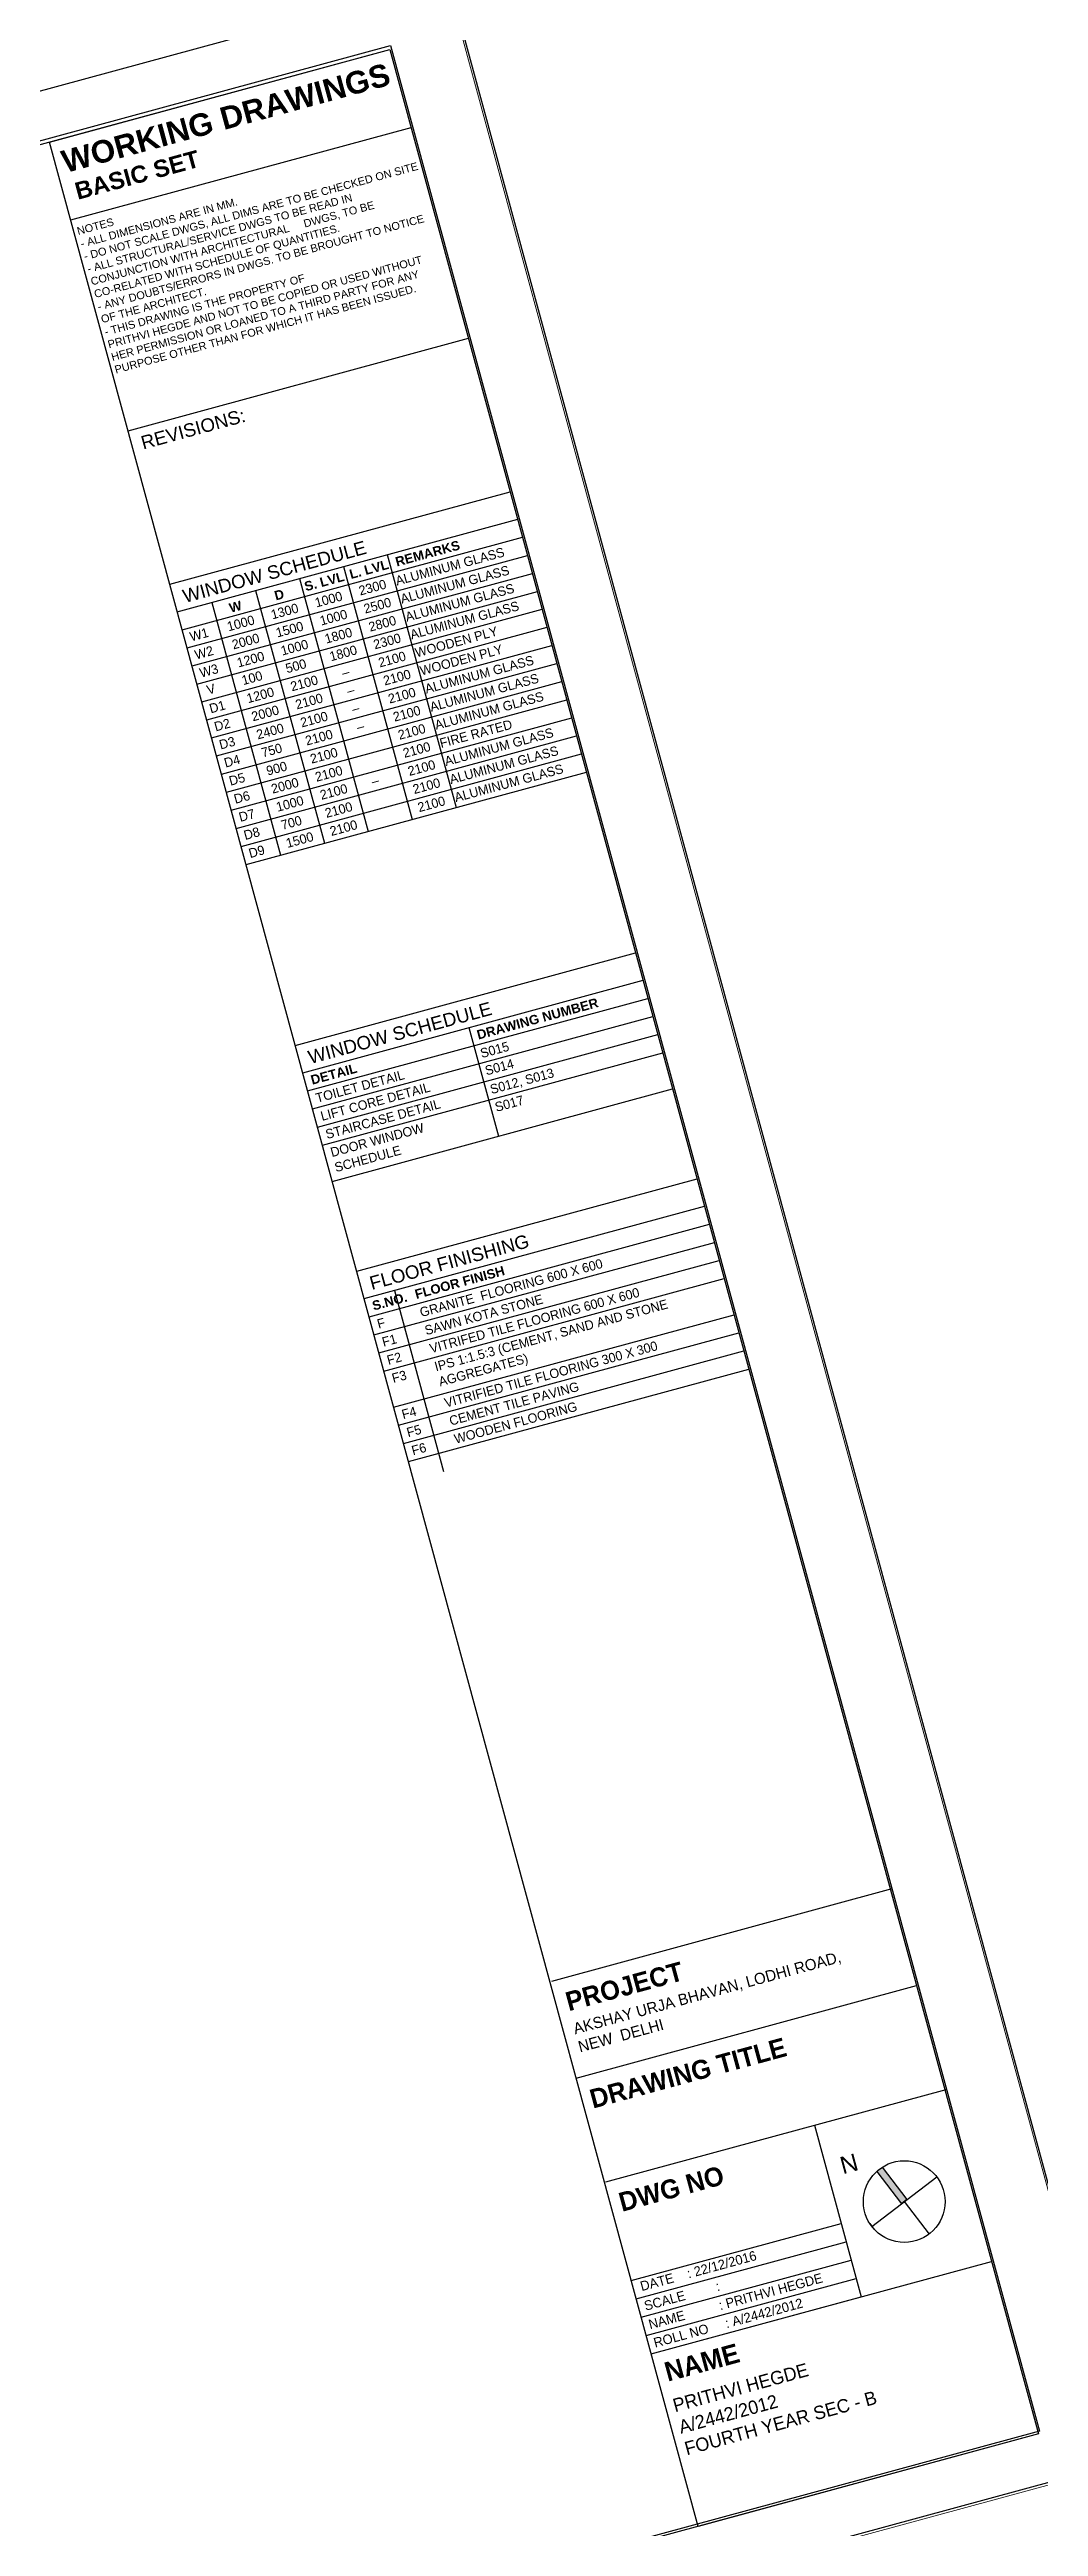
# Model space of a CAD drawing. Header units: millimetres. Extents: x -31731215 to 29997125, y -14487545 to 25622576.
# Drawn here: x 3390942 to 3402355, y -500153 to -471554 of the extents above; entities that cross this region are included whole.
import ezdxf

# ---------------------------------------------------------------- set-up
doc = ezdxf.new("R2010")
doc.units = ezdxf.units.MM
doc.header["$MEASUREMENT"] = 0
for name, color, linetype in [('A-MAGENTA', 6, 'Continuous'), ('TIT INNER', 8, 'Continuous'), ('title', 6, 'Continuous')]:
    doc.layers.add(name, color=color, linetype=linetype)
doc.layers.add('Text', color=11, linetype='Continuous', lineweight=9)
doc.styles.add('GOP', font='arial.ttf')

msp = doc.modelspace()

# ---------------------------------------------------------------- texts
at = {"layer": 'title', "color": 1, "attachment_point": 1, "rotation": 15.2086876}
for s, insert, char_height, width in [('{\\fArial|b1|i0|c0|p34;\\C7;WORKING DRAWINGS}', (3391057.558, -472730.534), 259.52039, 6007.8867), ('{\\fArial|b1|i0|c0|p34;BASIC SET }', (3391215.391, -473098.964), 197.7853, 6007.8867), ('{\\fRaleway ExtraBold|b1|i0|c0|p34;\\C7;PROJECT\\fArial|b1|i0|c0|p34;\\C1;\\P\\fRaleway|b0|i0|c0|p34;\\H0.59046x;AKSHAY URJA BHAVAN, LODHI ROAD, \\PNEW  DELHI}', (3396876.864, -493993.178), 219.76144, 4271.75173), ('{\\fRaleway ExtraBold|b1|i0|c0|p34;\\C7;DRAWING TITLE}', (3397155.795, -495117.321), 219.76144, 4968.14206), ('{\\fArial|b0|i0|c238|p34;N}', (3400045.173, -495894.805), 199.63107, 5172.95144), ('{\\fRaleway ExtraBold|b1|i0|c0|p34;\\C7;DWG NO}', (3397490.592, -496309.306), 219.76144, 3830.43553), ('{\\fRaleway|b0|i0|c238|p34;DATE}    {\\fCentury Gothic|b0|i0|c238|p34;: \\fCentury Gothic|b0|i0|c0|p34;22/12/2016}', (3397747.682, -497329.769), 110.759768, 5172.95144), ('{\\fRaleway|b0|i0|c0|p34;NAME          \\fCentury Gothic|b0|i0|c0|p34;:\\fRaleway|b0|i0|c238|p34; \\fRaleway|b0|i0|c0|p34;PRITHVI HEGDE}', (3397844.177, -497769.738), 110.759768, 5172.95144), ('\\pt1439.9;{\\fRaleway|b0|i0|c0|p34;SCALE         \\fCentury Gothic|b0|i0|c0|p34;:} ', (3397792.715, -497555.991), 110.75977, 5172.95144), ('{\\fRaleway|b0|i0|c0|p34;ROLL NO\\fRaleway|b0|i0|c238|p34; \\fRaleway|b0|i0|c0|p34;    \\fCentury Gothic|b0|i0|c238|p34;:\\fRaleway|b0|i0|c238|p34; \\fCentury Gothic|b0|i0|c0|p34;A/2442/2012}', (3397901.829, -497981.802), 110.759768, 5172.95144), ('{\\fRaleway|b0|i0|c0|p34;\\H0.704x;PRITHVI HEGDE\\P\\fCentury Gothic|b0|i0|c0|p34;A/2442/2012\\fRaleway|b0|i0|c0|p34;\\PFOURTH YEAR SEC - B}', (3398120.344, -498685.508), 219.76144, 3830.43553)]:
    msp.add_mtext(s, dxfattribs=dict(at, insert=insert, char_height=char_height, width=width))
at = {"layer": 'title', "color": 5, "insert": (3391248.858, -473609.539), "char_height": 90.379955, "width": 4012.25314, "attachment_point": 1, "rotation": 15.2086876, "style": 'GOP'}
msp.add_mtext('NOTES\\P- ALL DIMENSIONS ARE IN MM.\\P- DO NOT SCALE DWGS, ALL DIMS ARE TO BE CHECKED ON SITE\\P- ALL STRUCTURAL/SERVICE DWGS TO BE READ IN CONJUNCTION WITH ARCHITECTURAL     DWGS, TO BE CO-RELATED WITH SCHEDULE OF QUANTITIES.\\P- ANY DOUBTS/ERRORS IN DWGS. TO BE BROUGHT TO NOTICE OF THE ARCHITECT.\\P- THIS DRAWING IS THE PROPERTY OF \\PPRITHVI HEGDE AND NOT TO BE COPIED OR USED WITHOUT HER PERMISSION OR LOANED TO A THIRD PARTY FOR ANY PURPOSE OTHER THAN FOR WHICH IT HAS BEEN ISSUED.', dxfattribs=at)
at = {"layer": 'title', "color": 7, "width": 5172.95144, "attachment_point": 1, "rotation": 15.2086876, "style": 'GOP'}
for s, insert, char_height in [('{\\fArial|b0|i0|c0|p34;\\C7;REVISIONS:}', (3391981.757, -476023.384), 154.71206), ('WINDOW SCHEDULE', (3392463.529, -477795.537), 154.71206), ('WINDOW SCHEDULE', (3393910.88, -483119.483), 154.71206), ('FLOOR FINISHING', (3394619.862, -485727.408), 154.71206), ('{\\fRaleway ExtraBold|b1|i0|c0|p34;NAME}', (3398017.852, -498266.491), 223.22359)]:
    msp.add_mtext(s, dxfattribs=dict(at, insert=insert, char_height=char_height))

# ---------------------------------------------------------------- blocks, each defined once
blk = doc.blocks.new('SCEDULES')
at = {"layer": 'title', "color": 5}
for p, q in [((2901146, -1272119, 73), (2901146, -1281037, 73)), ((2902695, -1272119, 73), (2902695, -1281037, 73)), ((2904243, -1272119, 73), (2904243, -1281037, 73)), ((2905791, -1272119, 73), (2905791, -1281037, 73)), ((2907339, -1272119, 73), (2907339, -1281037, 73)), ((2899934, -1272757, 73), (2911934, -1272757, 73)), ((2899934, -1272757, 73), (2911934, -1272757, 73)), ((2899934, -1273395, 73), (2911934, -1273395, 73)), ((2899934, -1274033, 73), (2911934, -1274033, 73)), ((2899934, -1274672, 73), (2911934, -1274672, 73)), ((2899934, -1275293, 73), (2911934, -1275293, 73)), ((2899934, -1275293, 73), (2911934, -1275293, 73)), ((2899934, -1275931, 73), (2911934, -1275931, 73)), ((2899934, -1276569, 73), (2911934, -1276569, 73)), ((2899934, -1277207, 73), (2911934, -1277207, 73)), ((2899934, -1277207, 73), (2911934, -1277207, 73)), ((2899934, -1277846, 73), (2911934, -1277846, 73)), ((2899934, -1278484, 73), (2911934, -1278484, 73)), ((2899934, -1279122, 73), (2911934, -1279122, 73)), ((2899934, -1279760, 73), (2911934, -1279760, 73)), ((2899934, -1280398, 73), (2911934, -1280398, 73)), ((2899934, -1281037, 73), (2911934, -1281037, 73)), ((2905791, -1288382, 73), (2905791, -1292211, 73)), ((2899934, -1289020, 73), (2911934, -1289020, 73)), ((2899934, -1289658, 73), (2911934, -1289658, 73)), ((2899934, -1290296, 73), (2911934, -1290296, 73)), ((2899934, -1290935, 73), (2911934, -1290935, 73)), ((2899934, -1292211, 73), (2911934, -1292211, 73)), ((2901003, -1296348, 73), (2901003, -1302730, 73)), ((2899934, -1296986, 73), (2911934, -1296986, 73)), ((2899934, -1297625, 73), (2911934, -1297625, 73)), ((2899934, -1298263, 73), (2911934, -1298263, 73)), ((2899934, -1298901, 73), (2911934, -1298901, 73)), ((2899934, -1300177, 73), (2911934, -1300177, 73)), ((2899934, -1300816, 73), (2911934, -1300816, 73)), ((2899934, -1301454, 73), (2911934, -1301454, 73)), ((2899934, -1302092, 73), (2911934, -1302092, 73))]:
    blk.add_line(p, q, dxfattribs=at)
at = {"layer": 'Text', "attachment_point": 1}
for s, width, insert, char_height in [('W1', 2581.5, (2900126, -1272903, 131), 319.1), ('1000', 2581.5, (2901440, -1272903, 131), 319.1), ('{\\fArial|b1|i0|c0|p34;W}', 2581.5, (2901677, -1272312, 15), 319.1), ('1300', 2581.5, (2902988, -1272903, 131), 319.1), ('{\\fArial|b1|i0|c0|p34;D}', 2581.5, (2903271, -1272312, 15), 319.1), ('{\\fArial|b1|i0|c0|p34;S. LVL}', 2581.5, (2904337, -1272278, 15), 319.1), ('1000', 2581.5, (2904537, -1272903, 131), 319.1), ('{\\fArial|b1|i0|c0|p34;L. LVL}', 2581.5, (2905926, -1272278, 15), 319.1), ('2300', 2581.5, (2906085, -1272903, 131), 319.1), ('\\pt1914.6;ALUMINUM GLASS ', 8142.71, (2907380, -1272903, 131), 319.1), ('{\\fArial|b1|i0|c0|p34;REMARKS}', 2581.5, (2907545, -1272278, 15), 319.1), ('W2', 2581.5, (2900126, -1273541, 131), 319.1), ('2000', 2581.5, (2901440, -1273541, 131), 319.1), ('1500', 2581.5, (2902988, -1273541, 131), 319.1), ('1000', 2581.5, (2904537, -1273541, 131), 319.1), ('2500', 2581.5, (2906085, -1273541, 131), 319.1), ('\\pt1914.6;ALUMINUM GLASS ', 8142.71, (2907380, -1273541, 131), 319.1), ('W3', 2581.5, (2900126, -1274179, 131), 319.1), ('1200', 2581.5, (2901440, -1274179, 131), 319.1), ('1000', 2581.5, (2902988, -1274179, 131), 319.1), ('1800', 2581.5, (2904537, -1274179, 131), 319.1), ('2800', 2581.5, (2906085, -1274179, 131), 319.1), ('\\pt1914.6;ALUMINUM GLASS ', 8142.71, (2907380, -1274179, 131), 319.1), ('D1', 2581.5, (2900126, -1275439, 131), 319.1), ('V', 2581.5, (2900206, -1274801, 196), 319), ('100', 2581.5, (2901440, -1274801, 131), 319.1), ('1200', 2581.5, (2901440, -1275439, 131), 319.1), ('500', 2581.5, (2902988, -1274801, 131), 319.1), ('2100', 2581.5, (2902988, -1275439, 131), 319.1), ('1800', 2581.5, (2904537, -1274801, 131), 319.1), ('2300', 2581.5, (2906085, -1274801, 131), 319.1), ('2100', 2581.5, (2906085, -1275439, 131), 319.1), ('\\pt1914.6;ALUMINUM GLASS ', 8142.71, (2907380, -1274801, 131), 319.1), ('\\pt1914.6;WOODEN PLY', 8142.71, (2907380, -1275439, 131), 319.1), ('D2', 2581.5, (2900126, -1276077, 131), 319.1), ('2000', 2581.5, (2901440, -1276077, 131), 319.1), ('2100', 2581.5, (2902988, -1276077, 131), 319.1), ('_', 2581.5, (2904801, -1275251, 15), 319), ('_', 2581.5, (2904801, -1275889, 15), 319), ('2100', 2581.5, (2906085, -1276077, 131), 319.1), ('\\pt1914.6;WOODEN PLY ', 8142.71, (2907380, -1276077, 131), 319.1), ('D3', 2581.5, (2900126, -1276715, 131), 319.1), ('2400', 2581.5, (2901440, -1276715, 131), 319.1), ('2100', 2581.5, (2902988, -1276715, 131), 319.1), ('_', 2581.5, (2904801, -1276527, 15), 319), ('2100', 2581.5, (2906085, -1276715, 131), 319.1), ('\\pt1914.6;ALUMINUM GLASS ', 8142.71, (2907380, -1276715, 131), 319.1), ('D4', 2581.5, (2900126, -1277353, 131), 319.1), ('D5', 2581.5, (2900126, -1277992, 131), 319.1), ('900', 2581.5, (2901440, -1277992, 131), 319.1), ('750', 2581.5, (2901440, -1277353, 131), 319.1), ('2100', 2581.5, (2902988, -1277353, 131), 319.1), ('2100', 2581.5, (2902988, -1277992, 131), 319.1), ('_', 2581.5, (2904801, -1277165, 15), 319), ('2100', 2581.5, (2906085, -1277353, 131), 319.1), ('2100', 2581.5, (2906085, -1277992, 131), 319.1), ('\\pt1914.6;ALUMINUM GLASS ', 8142.71, (2907380, -1277353, 131), 319.1), ('\\pt1914.6;ALUMINUM GLASS ', 8142.71, (2907380, -1277992, 131), 319.1), ('D6', 2581.5, (2900126, -1278630, 131), 319.1), ('2000', 2581.5, (2901440, -1278630, 131), 319.1), ('2100', 2581.5, (2902988, -1278630, 131), 319.1), ('2100', 2581.5, (2906085, -1278630, 131), 319.1), ('\\pt1914.6;FIRE RATED', 8142.71, (2907380, -1278630, 131), 319.1), ('D7', 2581.5, (2900126, -1279268, 131), 319.1), ('1000', 2581.5, (2901440, -1279268, 131), 319.1), ('2100', 2581.5, (2902988, -1279268, 131), 319.1), ('_', 2581.5, (2904801, -1279080, 15), 319), ('2100', 2581.5, (2906085, -1279268, 131), 319.1), ('\\pt1914.6;ALUMINUM GLASS ', 8142.71, (2907380, -1279268, 131), 319.1), ('D8', 2581.5, (2900126, -1279906, 131), 319.1), ('D9', 2581.5, (2900126, -1280544, 131), 319.1), ('700', 2581.5, (2901440, -1279906, 131), 319.1), ('1500', 2581.5, (2901440, -1280544, 131), 319.1), ('2100', 2581.5, (2902988, -1279906, 131), 319.1), ('2100', 2581.5, (2902988, -1280544, 131), 319.1), ('2100', 2581.5, (2906085, -1279906, 131), 319.1), ('2100', 2581.5, (2906085, -1280544, 131), 319.1), ('\\pt1914.6;ALUMINUM GLASS ', 8142.71, (2907380, -1279906, 131), 319.1), ('\\pt1914.6;ALUMINUM GLASS ', 8142.71, (2907380, -1280544, 131), 319.1), ('{\\fArial|b1|i0|c0|p34;DETAIL}', 2581.5, (2900141, -1288541, 15), 319.1), ('{\\fArial|b1|i0|c0|p34;DRAWING NUMBER}', 7303.14, (2905997, -1288541, 15), 319.1), ('TOILET DETAIL', 5361.55, (2900141, -1289179, 15), 319.1), ('LIFT CORE DETAIL', 9069.7, (2900141, -1289817, 15), 319.1), ('S015', 5361.55, (2905943, -1289179, 15), 319.1), ('S014', 5361.55, (2905943, -1289789, 15), 319.1), ('STAIRCASE DETAIL', 9299.28, (2900141, -1290456, 15), 319.1), ('S012, S013', 5361.55, (2905943, -1290449, 15), 319.1), ('DOOR WINDOW SCHEDULE', 5361.55, (2900141, -1291094, 15), 319.1), ('S017', 5361.55, (2905943, -1291076, 15), 319.1), ('{\\fArial|b1|i0|c0|p34;S.NO.}', 7303.14, (2900141, -1296507, 15), 319.1), ('{\\fArial|b1|i0|c0|p34;FLOOR FINISH  }', 7303.14, (2901645, -1296507, 15), 319.1), ('F', 5361.55, (2900141, -1297146, 15), 319), ('GRANITE  FLOORING 600 X 600 ', 9593.69, (2901645, -1297146, 15), 319.1), ('F1', 5361.55, (2900141, -1297784, 15), 319.1), ('SAWN KOTA STONE ', 7303.14, (2901645, -1297784, 15), 319.1), ('F2', 5361.55, (2900141, -1298422, 15), 319.1), ('F3 ', 5361.55, (2900141, -1299060, 15), 319.1), ('IPS 1:1.5:3 (CEMENT, SAND AND STONE AGGREGATES)', 10289.54, (2901645, -1299060, 15), 319.1), ('VITRIFED TILE FLOORING 600 X 600', 10149.5, (2901645, -1298422, 15), 319.1), ('F4', 5361.55, (2900141, -1300337, 15), 319.1), ('VITRIFIED TILE FLOORING 300 X 300', 10617.92, (2901645, -1300337, 15), 319.1), ('F5', 5361.55, (2900141, -1300975, 15), 319.1), ('F6', 5361.55, (2900141, -1301613, 15), 319.1), ('WOODEN FLOORING', 7303.14, (2901645, -1301613, 15), 319.1), ('CEMENT TILE PAVING', 7303.14, (2901645, -1300975, 15), 319.1)]:
    blk.add_mtext_dynamic_manual_height_columns(s, width=width, gutter_width=1, heights=[0], dxfattribs=dict(at, insert=insert, char_height=char_height))

# ---------------------------------------------------------------- hatches: boundary and pattern name
at = {"layer": 'title'}
h = msp.add_hatch(color=5, dxfattribs=at)
h.dxf.hatch_style = 1
h.paths.add_polyline_path([(3400488.963, -496053.546), (3400552.417, -496005.069), (3400837.719, -496378.516), (3400774.266, -496426.993)])

# ---------------------------------------------------------------- linework, layer by layer
for points in [[(3355935.899, -482094.417), (3394878.264, -471507.669), (3402366.451, -499052.269), (3363424.086, -509639.016)], [(3355946.715, -482135.763), (3394870.304, -471554.12), (3402354.881, -499085.439), (3363431.292, -509667.082)]]:
    msp.add_lwpolyline(points, close=True)
at = {"layer": 'Defpoints'}
msp.add_lwpolyline([(3362762.457, -510439.993), (3403339.728, -499408.785), (3395548.364, -470748.976), (3354971.093, -481780.184)], close=True, dxfattribs=at)
at = {"layer": 'Defpoints', "color": 7, "lineweight": 9, "ltscale": 100}
msp.add_lwpolyline([(3362769.982, -510467.672), (3354971.093, -481780.184), (3395528.8, -470754.295), (3403327.689, -499441.783)], close=True, dxfattribs=at)
at = {"layer": 'TIT INNER'}
for p, q in [((3397654.513, -497313.664), (3400078.93, -496654.569)), ((3397712.164, -497525.729), (3400136.581, -496866.634)), ((3397769.815, -497737.793), (3400194.232, -497078.699)), ((3397827.466, -497949.858), (3400251.883, -497290.764)), ((3397885.117, -498161.923), (3400309.535, -497502.828))]:
    msp.add_line(p, q, dxfattribs=at)
at = {"layer": 'title', "color": 5}
for p, q in [((3391186.265, -473520.816), (3395114.634, -472452.863)), ((3391848.429, -475956.527), (3395776.798, -474888.574)), ((3392330.201, -477728.681), (3396258.57, -476660.727)), ((3392416.179, -478044.941), (3396344.548, -476976.987)), ((3393777.553, -483052.627), (3397705.922, -481984.673)), ((3393863.53, -483368.887), (3397791.899, -482300.933)), ((3394486.535, -485660.552), (3398414.904, -484592.598)), ((3394572.512, -485976.812), (3398500.881, -484908.858)), ((3396737.635, -493856.441), (3400666.004, -492788.487)), ((3397019.099, -494976.353), (3400947.468, -493908.399)), ((3397361.469, -496175.995), (3401289.838, -495108.041)), ((3399770.764, -495521.012), (3400309.535, -497502.828)), ((3400431.2, -496689.084), (3401180.785, -496116.425)), ((3400488.963, -496053.546), (3400774.266, -496426.993)), ((3400552.417, -496005.069), (3400837.719, -496378.516)), ((3400837.719, -496378.516), (3400774.266, -496426.993)), ((3400805.993, -496402.755), (3401092.322, -496777.547)), ((3400408.307, -496656.33), (3400456.784, -496719.784)), ((3397885.117, -498161.923), (3401813.486, -497093.969))]:
    msp.add_line(p, q, dxfattribs=at)
msp.add_lwpolyline([(3402354.881, -499085.439), (3398426.512, -500153.393), (3390941.935, -472622.074), (3394870.304, -471554.12)], close=True, dxfattribs=at)
msp.add_circle((3400805.993, -496402.755), 471.65, dxfattribs=at)

# ---------------------------------------------------------------- block references
at = {"layer": 'A-MAGENTA', "xscale": 0.3392455718479244, "yscale": 0.3392455718479244, "zscale": 0.3392455718479244, "rotation": 15.20868761617166}
msp.add_blockref('SCEDULES', (2329868.183, -319681.976, -24.696), dxfattribs=at)

msp.set_redraw_order([(e.dxf.handle, doc.entitydb.next_handle()) for e in msp.query("TEXT MTEXT ATTDEF DIMENSION ARC_DIMENSION")])  # texts and dimensions are drawn at this point

doc.saveas('drawing.dxf')
